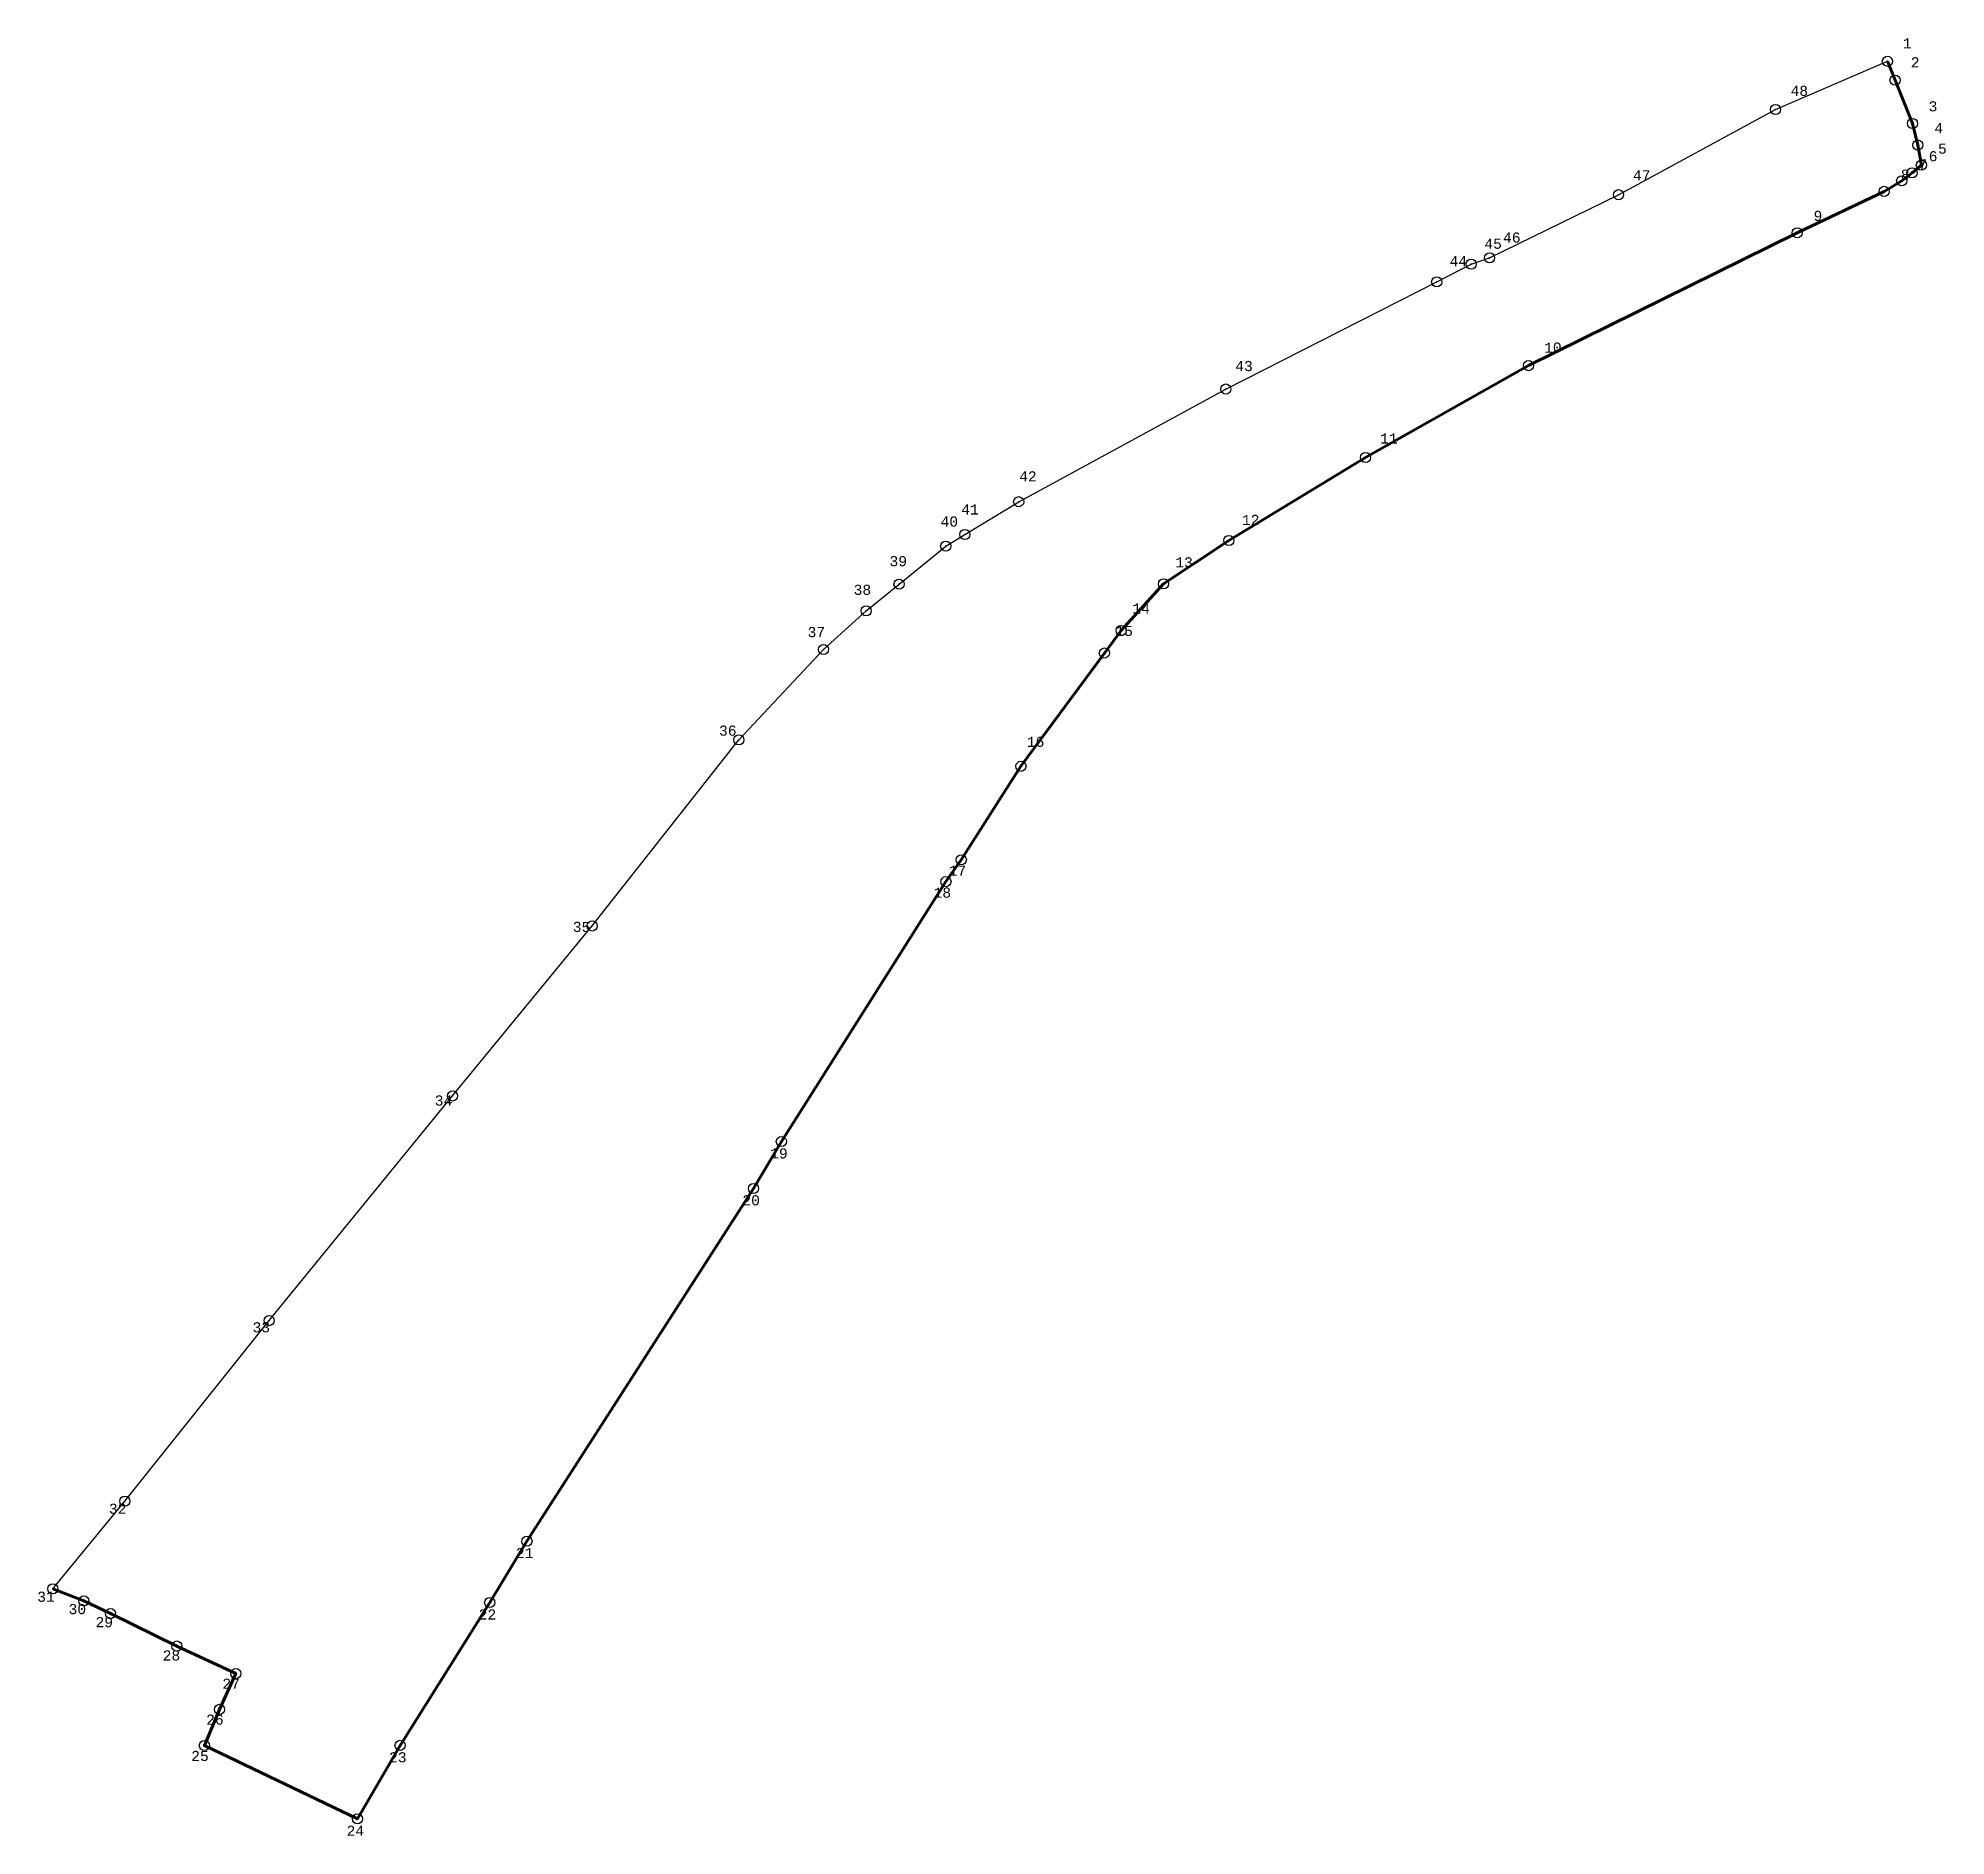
# Model space of a CAD drawing. Header units: millimetres. Extents: x 621477 to 622479, y 1339810 to 1340309.
# Drawn here: x 621477.1 to 621947.7, y 1339865.8 to 1340309.3 of the extents above; entities that cross this region are included whole.
import ezdxf

# ---------------------------------------------------------------- set-up
doc = ezdxf.new("R2010")
doc.units = ezdxf.units.MM
doc.header["$PDMODE"] = 32
doc.header["$PDSIZE"] = 2.5
doc.layers.add('CVL_PUNTO', color=2, linetype='Continuous')
doc.layers.add('CVL_PUNTO_NUM', color=2, linetype='Continuous')
doc.layers.add('Line', color=250, linetype='Continuous', lineweight=100)
doc.styles.add('MONOTXT4', font='monotxt4.shx')

msp = doc.modelspace()

# ---------------------------------------------------------------- texts
at = {"layer": 'CVL_PUNTO_NUM', "color": 2, "style": 'MONOTXT4'}
for s, p in [('1', (621937.08, 1340306.78)), ('2', (621939.02, 1340302.07)), ('48', (621909.36, 1340295.04)), ('3', (621943.43, 1340291.22)), ('4', (621944.83, 1340285.84)), ('6', (621943.45, 1340278.9)), ('5', (621945.74, 1340280.78)), ('47', (621870.5, 1340274.19)), ('8', (621936.55, 1340274.33)), ('7', (621940.89, 1340276.92)), ('9', (621915.04, 1340264.2)), ('45', (621833.84, 1340257.32)), ('46', (621838.45, 1340258.85)), ('44', (621825.26, 1340253.01)), ('10', (621848.58, 1340231.7)), ('43', (621772.39, 1340227.15)), ('11', (621808.12, 1340209.28)), ('42', (621719.09, 1340199.93)), ('41', (621704.79, 1340191.76)), ('12', (621774.04, 1340189.18)), ('40', (621699.69, 1340188.79)), ('39', (621687.1, 1340179.01)), ('13', (621757.6, 1340178.73)), ('38', (621678.25, 1340171.95)), ('14', (621747.01, 1340167.34)), ('37', (621666.9, 1340161.52)), ('15', (621742.81, 1340161.8)), ('36', (621645.05, 1340137.21)), ('16', (621720.97, 1340134.45)), ('17', (621701.7, 1340102.66)), ('18', (621697.97, 1340097.24)), ('35', (621608.97, 1340088.79)), ('34', (621574.92, 1340045.96)), ('19', (621657.65, 1340032.92)), ('20', (621650.81, 1340021.35)), ('33', (621529.99, 1339990.02)), ('32', (621494.54, 1339945.26)), ('21', (621594.95, 1339934.33)), ('31', (621476.87, 1339923.55)), ('30', (621484.6, 1339920.5)), ('29', (621491.24, 1339917.28)), ('22', (621585.76, 1339919.17)), ('28', (621507.81, 1339909.07)), ('27', (621522.54, 1339902.1)), ('26', (621518.54, 1339893.24)), ('25', (621514.86, 1339884.28)), ('23', (621563.66, 1339883.94)), ('24', (621553.16, 1339865.82))]:
    msp.add_text(s, height=2.5, dxfattribs=at).set_placement(p)

# ---------------------------------------------------------------- linework, layer by layer
at = {"color": 0}
msp.add_lwpolyline([(621480.73, 1339926.74), (621498.46, 1339948.37), (621534.07, 1339992.91), (621579.32, 1340048.33), (621613.74, 1340090.27), (621649.95, 1340136.2), (621670.84, 1340158.45), (621681.34, 1340168.02), (621689.45, 1340174.6), (621700.97, 1340183.95), (621705.68, 1340186.84), (621718.97, 1340194.93), (621770.06, 1340222.72), (621822.08, 1340249.16), (621830.57, 1340253.53), (621835.13, 1340255.11), (621866.95, 1340270.67), (621905.64, 1340291.69), (621933.25, 1340303.57), (621935.14, 1340298.92), (621939.43, 1340288.23), (621940.77, 1340282.92), (621941.63, 1340277.93), (621939.34, 1340276.05), (621936.78, 1340274.08), (621932.44, 1340271.48), (621910.98, 1340261.28), (621844.74, 1340228.5), (621804.51, 1340205.82), (621770.81, 1340185.36), (621754.7, 1340174.66), (621744.26, 1340163.17), (621740.1, 1340157.6), (621719.53, 1340129.66), (621704.81, 1340106.57), (621701.03, 1340101.2), (621660.43, 1340037.08), (621653.56, 1340025.52), (621597.67, 1339938.52), (621588.48, 1339923.36), (621566.36, 1339888.14), (621555.85, 1339870.03), (621518.1, 1339888.09), (621521.82, 1339897.01), (621525.85, 1339905.84), (621511.31, 1339912.64), (621494.94, 1339920.63), (621488.38, 1339923.77), (621480.73, 1339926.74)], dxfattribs=at)
at = {"layer": 'CVL_PUNTO', "color": 2}
for p in [(621933.25, 1340303.57), (621935.14, 1340298.92), (621905.64, 1340291.69), (621939.43, 1340288.23), (621940.77, 1340282.92), (621939.34, 1340276.05), (621941.63, 1340277.93), (621866.95, 1340270.67), (621932.44, 1340271.48), (621936.78, 1340274.08), (621910.98, 1340261.28), (621830.57, 1340253.53), (621835.13, 1340255.11), (621822.08, 1340249.16), (621844.74, 1340228.5), (621770.06, 1340222.72), (621804.51, 1340205.82), (621718.97, 1340194.93), (621705.68, 1340186.84), (621700.97, 1340183.95), (621770.81, 1340185.36), (621689.45, 1340174.6), (621754.7, 1340174.66), (621681.34, 1340168.02), (621744.26, 1340163.17), (621670.84, 1340158.45), (621740.1, 1340157.6), (621649.95, 1340136.2), (621719.53, 1340129.66), (621704.81, 1340106.57), (621701.03, 1340101.2), (621613.74, 1340090.27), (621579.32, 1340048.33), (621660.43, 1340037.08), (621653.56, 1340025.52), (621534.07, 1339992.91), (621498.46, 1339948.37), (621597.67, 1339938.52), (621480.73, 1339926.74), (621488.38, 1339923.77), (621588.48, 1339923.36), (621494.94, 1339920.63), (621511.31, 1339912.64), (621525.85, 1339905.84), (621521.82, 1339897.01), (621518.1, 1339888.09), (621566.36, 1339888.14), (621555.85, 1339870.03)]:
    msp.add_point(p, dxfattribs=at)
at = {"layer": 'Line'}
msp.add_polyline3d([(621933.25, 1340303.57, 0), (621935.14, 1340298.92, 0), (621939.43, 1340288.23, 0), (621940.77, 1340282.92, 0), (621941.63, 1340277.93, 0), (621939.34, 1340276.05, 0), (621936.78, 1340274.08, 0), (621932.44, 1340271.48, 0), (621910.98, 1340261.28, 0), (621844.74, 1340228.5, 0), (621804.51, 1340205.82, 0), (621770.81, 1340185.36, 0), (621754.7, 1340174.66, 0), (621744.26, 1340163.17, 0), (621740.1, 1340157.6, 0), (621719.53, 1340129.66, 0), (621704.81, 1340106.57, 0), (621701.03, 1340101.2, 0), (621660.43, 1340037.08, 0), (621653.56, 1340025.52, 0), (621597.67, 1339938.52, 0), (621588.48, 1339923.36, 0), (621566.36, 1339888.14, 0), (621555.85, 1339870.03, 0), (621518.1, 1339888.09, 0), (621521.82, 1339897.01, 0), (621525.85, 1339905.84, 0), (621511.31, 1339912.64, 0), (621494.94, 1339920.63, 0), (621488.38, 1339923.77, 0), (621480.73, 1339926.74, 0)], dxfattribs=at)

msp.set_redraw_order([(e.dxf.handle, doc.entitydb.next_handle()) for e in msp.query("TEXT MTEXT ATTDEF DIMENSION ARC_DIMENSION")])  # texts and dimensions are drawn at this point

doc.saveas('drawing.dxf')
